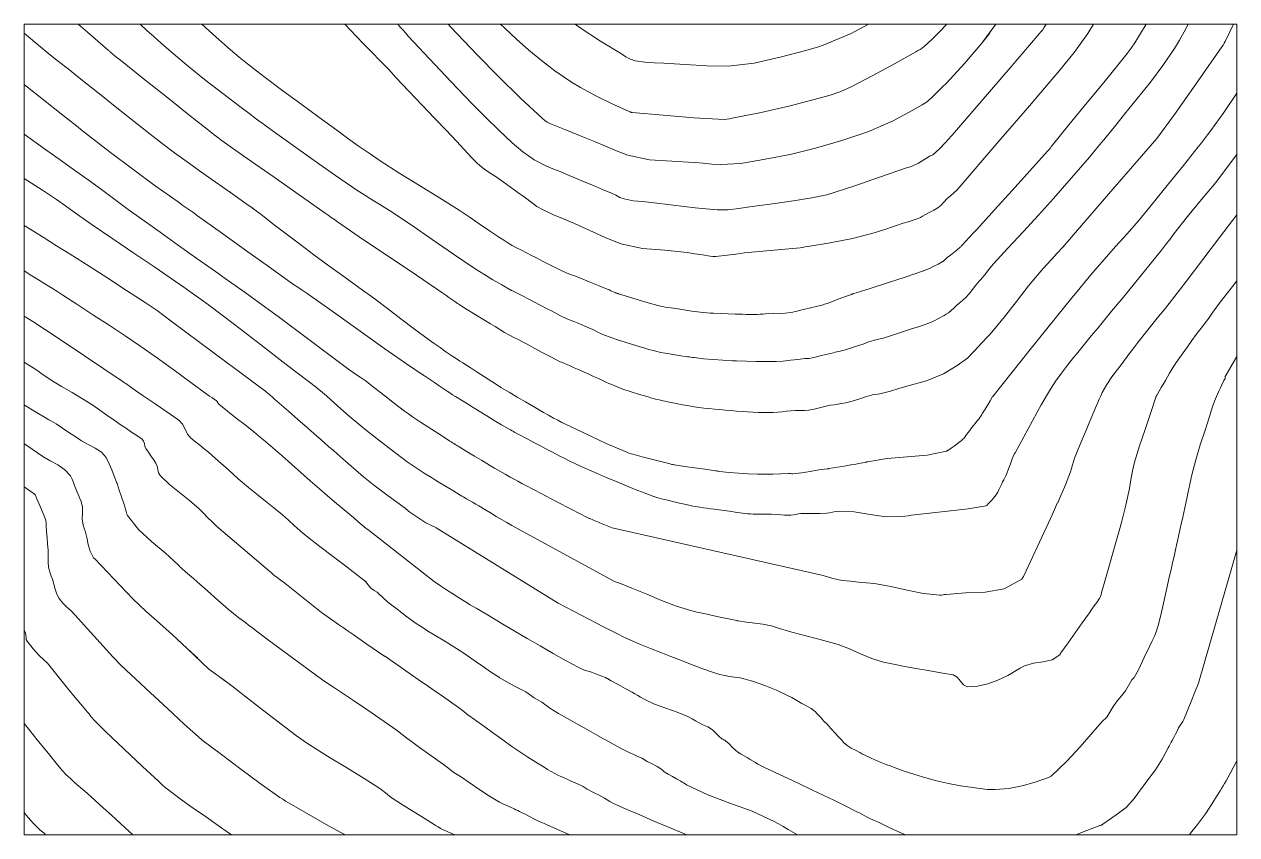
# Paper-space layout 'Drainage Plan' of a CAD drawing. Header units: inches. Extents: x 0 to 35.3, y 0 to 23.6.
# The model-space entities are those that its viewports show. They can reach past a viewport. Long polylines and large blocks are cut down to what shows.
import ezdxf

# ---------------------------------------------------------------- set-up
doc = ezdxf.new("R2010")
doc.units = ezdxf.units.IN
doc.header["$LTSCALE"] = 0.5
doc.header["$MEASUREMENT"] = 0
doc.linetypes.add('HIDDEN', pattern=[0.375, 0.25, -0.125])
for name, color, linetype, lineweight in [('Object', 4, 'CONTINUOUS', 30), ('VX-TOPO-MAJR', 1, 'HIDDEN', 20), ('VX-TOPO-MINR', 7, 'CONTINUOUS', 5)]:
    doc.layers.add(name, color=color, linetype=linetype, lineweight=lineweight)

msp = doc.modelspace()

# ---------------------------------------------------------------- linework, layer by layer
at = {"layer": 'VX-TOPO-MAJR'}
for points in [[(8214, 3639.5), (8244.7, 3606.3), (8275.9, 3573.5), (8307.1, 3540.7), (8356.7, 3490.2), (8407.3, 3440.9), (8459.2, 3392.4), (8464.6, 3387.8), (8470.5, 3383.7), (8476.8, 3380.5), (8511.4, 3366.4), (8546.1, 3352.6), (8580.7, 3338.6), (8606.4, 3327.7), (8632.1, 3316.7), (8658.4, 3306.7), (8709.2, 3295.8), (8761.3, 3292.6), (8813.6, 3290), (8834.1, 3288.1), (8854.7, 3286.3), (8875.2, 3285.4), (8921, 3287.8), (8966.7, 3294.9), (9012.1, 3303.8), (9040.3, 3309.6), (9068.3, 3315.9), (9096.2, 3323.1), (9157.8, 3340.7), (9218.3, 3361.3), (9277, 3387), (9291.5, 3394.7), (9305.9, 3402.6), (9320.1, 3410.6), (9332.7, 3417.4), (9345.1, 3424.4), (9357.1, 3432.1), (9362.1, 3436.3), (9366.9, 3440.9), (9371.5, 3445.5), (9381.6, 3455.3), (9391.5, 3465.1), (9401.4, 3475.1), (9443.9, 3520.7), (9484.5, 3568), (9576.6, 3694.4)], [(8214, 3639.5), (8244.7, 3606.3), (8275.9, 3573.5), (8307.1, 3540.7), (8356.7, 3490.2), (8407.3, 3440.9), (8459.2, 3392.4), (8464.6, 3387.8), (8470.5, 3383.7), (8476.8, 3380.5), (8511.4, 3366.4), (8546.1, 3352.6), (8580.7, 3338.6), (8606.4, 3327.7), (8632.1, 3316.7), (8658.4, 3306.7), (8709.2, 3295.8), (8761.3, 3292.6), (8813.6, 3290), (8834.1, 3288.1), (8854.7, 3286.3), (8875.2, 3285.4), (8921, 3287.8), (8966.7, 3294.9), (9012.1, 3303.8), (9040.3, 3309.6), (9068.3, 3315.9), (9096.2, 3323.1), (9157.8, 3340.7), (9218.3, 3361.3), (9277, 3387), (9291.5, 3394.7), (9305.9, 3402.6), (9320.1, 3410.6), (9332.7, 3417.4), (9345.1, 3424.4), (9357.1, 3432.1), (9362.1, 3436.3), (9366.9, 3440.9), (9371.5, 3445.5), (9381.6, 3455.3), (9391.5, 3465.1), (9401.4, 3475.1), (9443.9, 3520.7), (9484.5, 3568), (9502.9, 3591.4)], [(9354.8, 2781.1), (9309.5, 2768.5), (9290.5, 2762.7), (9271.5, 2757), (9252.4, 2752.1), (9246.6, 2750.9), (9240.7, 2750), (9234.8, 2749), (9229, 2747.9), (9213.2, 2743.6), (9197.6, 2738.5), (9182, 2733.5), (9166.2, 2729.3), (9157.3, 2727.7), (9148.4, 2726.5), (9139.4, 2725.2), (9130.6, 2723.8), (9118.1, 2721), (9105.8, 2717.6), (9093.4, 2714.5), (9080.9, 2712.2), (9070.5, 2711.4), (9060, 2711.4), (9049.5, 2711.6), (9039.1, 2711.2), (9028.7, 2710.2), (9018.4, 2709), (9008.1, 2707.8), (8997.7, 2707.1), (8986, 2706.8), (8974.2, 2706.9), (8962.5, 2707.2), (8950.8, 2707.8), (8937.8, 2708.7), (8924.9, 2709.6), (8912, 2710.5), (8899, 2711.5), (8886.1, 2712.6), (8873.2, 2713.7), (8860.3, 2714.9), (8847.4, 2716.1), (8835.9, 2717.3), (8824.4, 2718.9), (8812.9, 2720.6), (8801.5, 2722.4), (8786.2, 2725), (8770.9, 2727.9), (8755.7, 2731), (8740.6, 2734.3), (8731.8, 2736.3), (8723, 2738.5), (8714.3, 2740.8), (8705.6, 2743.3), (8685.9, 2749), (8666.4, 2755.1), (8647, 2761.8), (8627.9, 2769.2), (8621.1, 2772.1), (8614.3, 2775), (8607.6, 2778), (8600.8, 2781), (8589.8, 2786), (8578.7, 2791.1), (8567.7, 2796.1), (8556.6, 2801.1), (8545.2, 2806.3), (8533.7, 2811.4), (8522.3, 2816.4), (8510.8, 2821.5), (8507.6, 2822.9), (8504.3, 2824.2), (8501, 2825.5), (8497.8, 2827), (8479, 2836.5), (8460.5, 2846.4), (8442, 2856.5), (8423.4, 2866.4), (8413.1, 2871.7), (8402.7, 2876.9), (8392.4, 2882.1), (8382.2, 2887.5), (8371, 2893.9), (8359.9, 2900.5), (8348.9, 2907.2), (8337.9, 2913.9), (8320.2, 2924.8), (8302.6, 2935.6), (8284.9, 2946.5), (8267.4, 2957.5), (8264.3, 2959.5), (8261.2, 2961.5), (8258.2, 2963.5), (8255.1, 2965.5), (8248.1, 2970.4), (8241, 2975.5), (8234, 2980.5), (8227, 2985.5), (8165.6, 3027.1), (8103.9, 3068.2), (8042.3, 3109.5), (7981.3, 3151.6), (7974.1, 3156.7), (7967, 3161.8), (7959.9, 3166.9), (7952.7, 3172), (7892.2, 3214.7), (7831.6, 3257.1), (7771, 3299.5), (7710.5, 3342.2), (7704.8, 3346.2), (7699.1, 3350.4), (7693.5, 3354.5), (7688, 3358.8), (7634.8, 3401.1), (7581.7, 3443.4), (7528.6, 3485.8), (7475.5, 3528.1), (7469.8, 3532.6), (7464.1, 3537.1), (7458.3, 3541.7), (7452.7, 3546.2), (7452.2, 3546.6), (7451.8, 3547), (7451.4, 3547.4), (7451, 3547.8), (7449.8, 3548.8), (7448.7, 3549.8), (7447.5, 3550.8), (7446.4, 3551.8), (7398.1, 3593.6), (7349.6, 3635.2)], [(10100.8, 3671), (10051.5, 3572), (10049.1, 3567.8), (10046.6, 3563.6), (10044, 3559.5), (9989, 3480), (9933.2, 3401.3), (9892.4, 3346.1)], [(9892.4, 3346.1), (9789.4, 3227.3), (9750.5, 3182.3), (9711.7, 3137.3), (9672.7, 3092.5), (9660.2, 3078.5), (9647.5, 3064.8), (9634.8, 3051.1), (9622.2, 3037.3), (9592.9, 3002.1), (9564.7, 2966), (9536.7, 2929.7), (9507.6, 2894.3), (9501.2, 2887.2), (9494.5, 2880.3), (9487.8, 2873.4), (9481.2, 2866.4), (9478.2, 2862.6), (9450.8, 2834), (9426.9, 2817), (9394.4, 2797.2), (9354.8, 2781.1)], [(8212.2, 2438.1), (8187.7, 2449.8), (8168.7, 2462.1), (8150.3, 2475), (8147.4, 2477.2), (8144.6, 2479.4), (8141.8, 2481.6), (8139, 2483.8), (8114.6, 2502), (8090, 2519.9), (8065.6, 2538.2), (8042.1, 2557.4), (8024.3, 2572.8), (8006.5, 2588.2), (7988.7, 2603.7), (7971, 2619.2), (7961.5, 2627.4), (7952.1, 2635.6), (7942.6, 2643.9), (7933.2, 2652.1), (7911.2, 2671.3), (7889.3, 2690.6), (7867.4, 2709.9), (7845.5, 2729.1), (7840.2, 2733.7), (7834.9, 2738.3), (7829.6, 2742.9), (7824.2, 2747.5), (7821.8, 2749.6), (7819.4, 2751.7), (7816.9, 2753.8), (7814.4, 2755.8), (7784.2, 2778.2), (7754, 2800.7), (7723.8, 2823.1), (7693.7, 2845.5), (7660.4, 2870.3), (7627.1, 2895.1), (7593.9, 2919.8), (7560.6, 2944.6), (7553.9, 2949.4), (7547, 2954.1), (7540, 2958.8), (7533.1, 2963.3), (7489.5, 2991.6), (7445.9, 3019.9), (7402.1, 3047.9), (7358.3, 3075.8), (7326.5, 3095.6), (7294.7, 3115.4), (7179.5, 3187.8)], [(10240.4, 3078.8), (10228.7, 3063.7), (10201.1, 3024.7), (10196.7, 3017.6), (10192.3, 3010.4), (10187.9, 3003.2), (10183.4, 2996.1), (10175.6, 2984.9), (10167.4, 2974), (10159.2, 2963.1), (10151.4, 2952), (10144.6, 2941.6), (10138.1, 2931), (10131.6, 2920.3), (10124.9, 2909.9), (10119.6, 2902.4), (10114.1, 2895.1), (10108.7, 2887.7), (10103.7, 2880.1), (10050.8, 2789.8)], [(10052.3, 2787.7), (10048.9, 2781.5), (10044.2, 2771.6), (10040.9, 2764.8), (10037.6, 2758), (10034.3, 2751.2), (10031.1, 2744.3), (10026.6, 2733.4), (10022.8, 2722.3), (10019.3, 2711.1), (10015.8, 2699.8), (10004.6, 2665.6), (9993.5, 2631.4), (9983.1, 2596.9), (9974.1, 2562.1), (9966.8, 2529.1), (9959.7, 2496), (9952.7, 2463), (9948.1, 2443.8)], [(7681.1, 2108.9), (7631.3, 2156.5), (7595.9, 2189.3), (7560.1, 2221.7), (7553.8, 2227), (7547.5, 2232.2), (7541.3, 2237.5), (7535.2, 2243), (7504.4, 2272.9), (7474.6, 2303.7), (7445, 2334.8), (7415.2, 2365.6), (7414.2, 2366.6), (7413.2, 2367.4), (7412.1, 2368.4), (7411.3, 2369.5), (7404.3, 2384.1), (7400, 2399.5), (7396.8, 2415.4), (7392.8, 2430.9), (7391.6, 2434.5), (7390.4, 2438.1), (7389.2, 2441.7), (7388, 2445.3), (7386.1, 2458.6), (7386.6, 2472.5), (7386.8, 2486.2), (7383.9, 2499.3), (7380.8, 2506.7), (7377.6, 2514.1), (7374.4, 2521.5), (7371.3, 2529), (7368.3, 2536.6), (7365.6, 2544.2), (7362.5, 2551.8), (7358.6, 2559.1), (7345.5, 2573.7), (7329.2, 2584.7), (7311.5, 2594.3), (7294.3, 2604.4), (7281.8, 2613.1), (7269.4, 2621.8), (7256.8, 2630.4), (7244.1, 2638.6), (7212.5, 2657.5)], [(7655.4, 2134.7), (7631.3, 2156.5), (7595.9, 2189.3), (7560.1, 2221.7), (7553.8, 2227), (7547.5, 2232.2), (7541.3, 2237.5), (7535.2, 2243), (7504.4, 2272.9), (7474.6, 2303.7), (7445, 2334.8), (7415.2, 2365.6), (7414.2, 2366.6), (7413.2, 2367.4), (7412.1, 2368.4), (7411.3, 2369.5), (7404.3, 2384.1), (7400, 2399.5), (7396.8, 2415.4), (7392.8, 2430.9), (7391.6, 2434.5), (7390.4, 2438.1), (7389.2, 2441.7), (7388, 2445.3), (7386.1, 2458.6), (7386.6, 2472.5), (7386.8, 2486.2), (7383.9, 2499.3), (7380.8, 2506.7), (7377.6, 2514.1), (7374.4, 2521.5), (7371.3, 2529), (7368.3, 2536.6), (7365.6, 2544.2), (7362.5, 2551.8), (7358.6, 2559.1), (7345.5, 2573.7), (7329.2, 2584.7), (7311.5, 2594.3), (7294.3, 2604.4), (7281.8, 2613.1), (7269.4, 2621.8), (7256.8, 2630.4), (7244.1, 2638.6), (7212.5, 2657.5)], [(9108.6, 1995.9), (9105.8, 1998.9), (9102.6, 2002.4), (9099.5, 2005.7), (9096.2, 2009), (9092.7, 2012.1), (9086, 2016.9), (9079, 2021.2), (9071.8, 2025.2), (9064.5, 2029.1), (9056.6, 2033.6), (9048.7, 2038), (9040.7, 2042.4), (9032.6, 2046.6), (9005.5, 2059.6), (8977.7, 2071), (8949.4, 2080.6), (8920.3, 2088.3), (8914, 2089.5), (8907.6, 2090.3), (8901.3, 2091), (8894.9, 2092), (8885.8, 2093.9), (8876.6, 2095.8), (8867.5, 2098), (8858.6, 2100.7), (8833.5, 2109.8), (8808.6, 2119.2), (8783.8, 2128.8), (8759, 2138.5), (8735.4, 2147.7), (8711.8, 2156.9), (8688.3, 2166.4), (8665.1, 2176.4), (8649.5, 2183.6), (8634.1, 2191.3), (8618.8, 2199.1), (8603.6, 2207), (8567.7, 2225.5), (8531.9, 2244.1), (8496.2, 2262.9), (8211.9, 2438.1)], [(9948.1, 2443.8), (9945.1, 2429.4), (9942.8, 2418.7), (9940.5, 2408.1), (9938.2, 2397.5), (9935.9, 2386.9), (9932.5, 2371.7), (9929, 2356.5), (9925.6, 2341.3), (9922.1, 2326.1), (9915.7, 2297.8), (9909.3, 2269.6), (9902.9, 2241.4), (9896.4, 2213.2), (9892.5, 2200.2), (9887.4, 2187.6), (9881.7, 2175.2), (9875.8, 2162.9), (9863.1, 2135.7), (9849.9, 2109), (9839.4, 2089.3)], [(8344.4, 1682), (8277.8, 1711.1), (8276.7, 1711.6), (8275.5, 1712.2), (8274.4, 1712.8), (8273.3, 1713.4), (8266.5, 1716.6), (8259.7, 1719.8), (8253, 1723.1), (8246.2, 1726.3), (8240.1, 1729), (8233.9, 1731.6), (8227.8, 1734.3), (8221.8, 1737.4), (8215.9, 1741), (8210, 1744.7), (8204.2, 1748.5), (8198.4, 1752.2), (8177.1, 1765.5), (8155.8, 1778.7), (8134.6, 1791.9), (8113.3, 1805.2), (8103.1, 1812.4), (8093.2, 1820.2), (8083.4, 1828.1), (8073.2, 1835.4), (8037.3, 1858.2), (8001, 1880.3), (7964.7, 1902.4), (7928.7, 1925), (7917.8, 1932), (7907, 1939), (7896.2, 1946.2), (7885.7, 1953.6), (7846.1, 1983.4), (7806.9, 2013.7), (7767.9, 2044.2), (7728.7, 2074.4), (7722.5, 2079), (7681.1, 2108.9)], [(7745.6, 2061.4), (7728.7, 2074.4), (7722.5, 2079), (7716.2, 2083.5), (7713.1, 2085.9)], [(9839.4, 2089.3), (9834.3, 2083.8), (9819, 2058.2), (9813.3, 2050.3), (9806.8, 2042.9), (9800.4, 2035.5), (9794.7, 2027.7), (9792.3, 2023.8), (9790, 2019.9), (9787.7, 2016), (9785.3, 2012.1), (9780.5, 2004.4), (9775.6, 1996.7), (9764, 1986.2)], [(9764, 1986.2), (9713.3, 1927.4), (9713.3, 1927.4), (9682.3, 1894.6), (9645.5, 1859), (9639.4, 1856.4), (9608.8, 1845.4), (9578, 1836.9), (9546.9, 1831), (9515.5, 1828.1), (9509.5, 1828), (9503.4, 1828.1), (9497.4, 1828.5), (9491.3, 1829.2), (9462.8, 1833), (9434.6, 1837.1), (9406.6, 1842.2), (9378.7, 1848.6), (9353.2, 1855.5), (9327.9, 1863), (9302.9, 1871.2), (9278.1, 1880.1), (9270.3, 1883.1), (9262.5, 1886.1), (9254.7, 1889.2), (9246.9, 1892.4), (9240, 1895.3), (9233.2, 1898.2), (9226.4, 1901.2), (9219.6, 1904.3), (9214.5, 1906.7), (9209.5, 1909.2), (9204.5, 1911.8), (9199.5, 1914.5), (9189.5, 1919.7), (9179.6, 1925), (9170.2, 1931), (9161.9, 1938.2), (9157.3, 1943.1), (9152.8, 1948), (9148.3, 1953), (9143.8, 1957.9), (9139.8, 1962.2), (9135.8, 1966.5), (9131.8, 1970.8), (9127.8, 1975), (9122.3, 1981), (9116.8, 1987), (9111.3, 1993), (9108.6, 1995.9)]]:
    msp.add_lwpolyline(points, dxfattribs=at)
at = {"layer": 'VX-TOPO-MINR', "ltscale": 50}
for points in [[(7955, 3658.7), (7984.4, 3625), (7988.7, 3621.2), (7993.1, 3617.5), (7997.3, 3613.6), (8012.1, 3598), (8026.7, 3582.4), (8041.4, 3566.9), (8061.3, 3546.8), (8081.3, 3526.8), (8101, 3506.6), (8106.5, 3500.4), (8111.9, 3494), (8117.4, 3487.7), (8147.6, 3456), (8177.9, 3424.4), (8208.2, 3392.7), (8233.8, 3365.6), (8259.4, 3338.5), (8285, 3311.4), (8295.9, 3299.8), (8307.1, 3288.6), (8319, 3278.1), (8334.9, 3266.7), (8351.3, 3256.1), (8367.6, 3245.1), (8384.9, 3232.5), (8402.2, 3219.9), (8419.6, 3207.2), (8432.9, 3197.3), (8446.5, 3187.6), (8460.8, 3179.2), (8485.1, 3168.1), (8509.7, 3158.1), (8534.4, 3147.9), (8569.9, 3131.4), (8605.4, 3114.6), (8642, 3100.1), (8692.8, 3089.4), (8744.8, 3085.1), (8796.7, 3080.1), (8814.5, 3077.2), (8832.3, 3074.2), (8850.3, 3071.5), (8857, 3070.9), (8863.6, 3070.9), (8870.3, 3071.3), (8890.3, 3073.7), (8910.3, 3076.4), (8930.3, 3078.9), (8973.6, 3083), (9016.8, 3086.9), (9060.1, 3091.2), (9066.2, 3092), (9072.4, 3092.9), (9078.5, 3093.9), (9130.5, 3102.6), (9182.2, 3112.5), (9233.3, 3125.5), (9255.9, 3132.8), (9278.4, 3140.6), (9300.9, 3148.2), (9312.5, 3151.7), (9324.3, 3155), (9335.8, 3159.1), (9341, 3161.8), (9346.1, 3164.9), (9351.1, 3167.9), (9361.4, 3173.2), (9371.9, 3178.4), (9381.9, 3184.3), (9389.3, 3190.7), (9395.9, 3198), (9402.7, 3205.1), (9410.7, 3212), (9418.8, 3218.8), (9426.3, 3226.2), (9459, 3263.8), (9491.5, 3301.6), (9524, 3339.3), (9559.6, 3380.6), (9595, 3421.9), (9630.5, 3463.2), (9665.5, 3504.4), (9699.5, 3546.5), (9731.4, 3590.3), (9766.1, 3646.5)], [(8097.5, 3638.5), (8128.7, 3604.5), (8134.6, 3597.9), (8140.5, 3591.1), (8146.5, 3584.5), (8195.9, 3531.2), (8245.8, 3478.5), (8296, 3426), (8326.4, 3395.1), (8357.4, 3364.9), (8389.1, 3335.3), (8413.8, 3314.3), (8440.3, 3295.7), (8468.9, 3281.1), (8478.1, 3277.3), (8487.3, 3273.7), (8496.5, 3270), (8516.6, 3261.7), (8536.7, 3253.4), (8556.8, 3245.1), (8578.1, 3236.2), (8599.2, 3227.1), (8620.4, 3218.1), (8630.3, 3213.4), (8640.1, 3208.6), (8650.3, 3204.8), (8671.3, 3200.7), (8692.4, 3198.6), (8713.6, 3196.6), (8764.6, 3190.1), (8815.6, 3183.8), (8866.8, 3179.1), (8892, 3179.5), (8917.1, 3182.5), (8942.2, 3186.3), (8990.7, 3193), (9039.1, 3200), (9087.5, 3207.6), (9099.3, 3209.5), (9111, 3211.8), (9122.6, 3214.7), (9185.6, 3234.9), (9247.9, 3256.5), (9310.4, 3277.8), (9314.8, 3279.1), (9319.2, 3280.4), (9323.5, 3281.9), (9336.4, 3288.4), (9348.7, 3296), (9361.1, 3303.5), (9363.9, 3305), (9366.8, 3306.4), (9369.5, 3308), (9385.2, 3321.5), (9399.2, 3336.8), (9413.5, 3351.8), (9413.6, 3351.9), (9413.6, 3352), (9413.7, 3352.1), (9414.1, 3352.5), (9414.5, 3352.9), (9414.8, 3353.4), (9482.5, 3432.1), (9550.2, 3510.8), (9617.9, 3589.6), (9621.7, 3594), (9625.5, 3598.6), (9628.9, 3603.4), (9639.8, 3622.1), (9650.3, 3641.1)], [(8501, 3636.4), (8547.4, 3603.6), (8595.1, 3572.8), (8643.6, 3542.8), (8653.9, 3536.3), (8664.5, 3530.6), (8675.9, 3526.9), (8698, 3524), (8720.1, 3522.5), (8742.3, 3521.3), (8792.6, 3517.9), (8842.7, 3515), (8892.7, 3514.5), (8953.5, 3521.3), (9013.6, 3535.1), (9073.7, 3550.9), (9087.2, 3554.5), (9100.6, 3558.5), (9113.8, 3563), (9179.5, 3590.2), (9241.8, 3623.8), (9300.3, 3664.9)], [(8344.5, 3628.8), (8371.4, 3602.7), (8398.6, 3577), (8427.6, 3551.5), (8457.5, 3527.2), (8488.2, 3503.8), (8507.5, 3489.9), (8527.3, 3476.8), (8547.8, 3464.6), (8585.2, 3444.4), (8623.2, 3425.6), (8662, 3408.6), (8663, 3408.1), (8664, 3407.7), (8665, 3407.3), (8665.4, 3407.1), (8665.9, 3407), (8666.3, 3406.8), (8667.2, 3406.6), (8668.1, 3406.5), (8669, 3406.5), (8740.6, 3399.8), (8812.1, 3393.8), (8883.5, 3390.4), (8889.6, 3390.7), (8895.7, 3391.7), (8901.7, 3392.9), (8969.8, 3406.7), (9037.4, 3422.1), (9104.7, 3439.4), (9130.2, 3446.7), (9155.1, 3455.2), (9179.3, 3465.8), (9230.2, 3492.4), (9280.3, 3520.1), (9330.3, 3548.1), (9335.1, 3550.8), (9340, 3553.5), (9344.6, 3556.5), (9357.8, 3567.4), (9370.1, 3579.2), (9382.2, 3591.3), (9384.5, 3593.6), (9386.8, 3595.8), (9389.1, 3598.1), (9398.8, 3608.5), (9408.1, 3619.4), (9417, 3630.6)]]:
    msp.add_lwpolyline(points, dxfattribs=at)
at = {"layer": 'VX-TOPO-MINR'}
for points in [[(7474.6, 3653.1), (7520, 3613), (7537, 3597.8), (7554, 3582.6), (7571, 3567.4), (7588.1, 3552.2), (7629.2, 3517.3), (7671.3, 3483.6), (7714, 3450.6), (7757, 3417.9), (7774.9, 3404.5), (7792.9, 3391.1), (7810.9, 3377.8), (7829, 3364.7), (7878, 3329.3), (7927.1, 3294.3), (7976.6, 3259.7), (8026.5, 3225.6), (8045.4, 3213.4), (8064.6, 3201.5), (8083.8, 3189.8), (8102.8, 3177.7), (8152.9, 3144.2), (8202.6, 3110), (8252.2, 3075.8), (8302.4, 3042.3), (8322.9, 3029.3), (8343.5, 3016.6), (8364.4, 3004.3), (8385.6, 2992.5), (8385.8, 2992.5), (8385.9, 2992.4), (8386, 2992.3), (8386.2, 2992.2), (8386.7, 2992), (8387.1, 2991.8), (8387.6, 2991.5), (8388, 2991.3), (8409.5, 2980.4), (8430.9, 2969.4), (8452.2, 2958.4), (8473.6, 2947.4), (8480.5, 2943.7), (8487.4, 2939.9), (8494.2, 2936.2), (8501.2, 2932.7), (8516.6, 2925.6), (8532.3, 2919.2), (8548.1, 2912.8), (8563.7, 2906.3), (8577.2, 2900.2), (8590.5, 2893.9), (8603.9, 2887.7), (8617.6, 2882.3), (8634.8, 2876.5), (8652.2, 2871), (8669.6, 2865.8), (8687.1, 2860.5), (8693.9, 2858.3), (8700.8, 2856.2), (8707.7, 2854.1), (8714.7, 2852.1), (8735.3, 2847.3), (8756.1, 2843.5), (8777.1, 2840.3), (8798, 2837.1), (8801.7, 2836.5), (8805.4, 2836), (8809.1, 2835.4), (8812.9, 2834.9), (8835.3, 2832.5), (8857.8, 2830.5), (8880.3, 2828.9), (8902.9, 2827.6), (8905.1, 2827.5), (8907.4, 2827.4), (8909.6, 2827.4), (8911.9, 2827.3), (8935, 2826.6), (8958.1, 2826.1), (8981.2, 2825.8), (9004.3, 2826), (9021.1, 2827), (9038, 2828.9), (9054.8, 2830.9), (9071.6, 2832.6), (9074, 2832.7), (9076.5, 2832.6), (9078.9, 2832.7), (9081.3, 2833), (9095.6, 2836.2), (9109.9, 2839.6), (9124.1, 2843), (9138.3, 2846.5), (9142.2, 2847.4), (9146.1, 2848.4), (9149.9, 2849.3), (9153.8, 2850.2), (9165.8, 2853.4), (9177.8, 2856.9), (9189.7, 2860.6), (9201.6, 2864.5), (9207.2, 2866.5), (9212.8, 2868.6), (9218.3, 2870.8), (9224, 2872.8), (9233.9, 2875.6), (9243.9, 2878.2), (9253.9, 2880.7), (9263.8, 2883.6), (9282.6, 2889.5), (9301.3, 2895.6), (9320, 2901.7), (9338.7, 2907.9), (9345.2, 2910.1), (9351.7, 2912.3), (9358.2, 2914.6), (9364.6, 2917), (9369.8, 2919.2), (9374.9, 2921.7), (9380, 2924.3), (9385, 2927), (9390.4, 2929.9), (9395.9, 2932.8), (9401.1, 2935.9), (9406.2, 2939.4), (9412.7, 2944.9), (9419, 2950.6), (9425.2, 2956.4), (9431.5, 2962), (9435.1, 2965), (9438.8, 2967.9), (9442.5, 2970.9), (9446, 2974), (9454.7, 2983.3), (9462.5, 2993.4), (9470.1, 3003.6), (9478.2, 3013.4), (9479.7, 3015), (9481.2, 3016.6), (9482.8, 3018.2), (9484.2, 3019.8), (9490.9, 3027.9), (9497.4, 3036.2), (9503.8, 3044.5), (9510.6, 3052.5), (9545.5, 3091.1), (9581, 3129.2), (9616.4, 3167.3), (9651.3, 3205.9), (9672.4, 3229.9), (9693.4, 3253.9), (9714.3, 3278), (9735, 3302.2), (9755.7, 3327), (9776.2, 3352), (9796.6, 3377.2), (9816.9, 3402.3), (9847.2, 3439.7), (9877.2, 3477.4), (9906.2, 3515.8), (9933.5, 3555.5), (9945.2, 3574.7), (9956.2, 3594.2), (9966.7, 3614), (9977.4, 3633.8)], [(7631.2, 3642), (7664.8, 3612), (7698.4, 3581.9), (7732.2, 3552.1), (7751.8, 3535.5), (7771.8, 3519.4), (7792.2, 3503.7), (7812.7, 3488.2), (7854.2, 3457.1), (7895.9, 3426.2), (7937.7, 3395.5), (7979.7, 3364.9), (8004.8, 3346.9), (8030, 3329), (8055.3, 3311.3), (8080.9, 3293.9), (8126.5, 3264.4), (8172.7, 3235.9), (8219.1, 3207.6), (8265, 3178.6), (8288.7, 3162.8), (8312.2, 3146.6), (8335.8, 3130.4), (8359.5, 3114.6), (8369.2, 3108.5), (8379, 3102.5), (8388.9, 3096.7), (8398.9, 3091.1), (8410.4, 3085.1), (8422, 3079.1), (8433.6, 3073.2), (8445.2, 3067.3), (8462.5, 3058.5), (8479.7, 3049.6), (8497.1, 3041.1), (8514.7, 3032.9), (8519.6, 3030.9), (8524.6, 3029), (8529.6, 3027.2), (8534.6, 3025.3), (8553.6, 3017.6), (8572.6, 3009.9), (8591.6, 3002.2), (8610.5, 2994.4), (8614.7, 2992.7), (8618.8, 2991), (8622.9, 2989.2), (8627, 2987.5), (8628.1, 2987), (8629.2, 2986.5), (8630.3, 2986), (8631.4, 2985.5), (8632.8, 2985), (8634.2, 2984.6), (8635.7, 2984.2), (8637.1, 2983.7), (8659.9, 2976.7), (8682.7, 2969.6), (8705.6, 2962.7), (8728.6, 2956.2), (8734.4, 2954.9), (8740.2, 2953.8), (8746, 2952.9), (8751.8, 2952.1), (8770.6, 2949.1), (8789.3, 2946.2), (8808.1, 2943.4), (8827, 2941), (8834.8, 2940.2), (8842.7, 2939.5), (8850.6, 2938.9), (8858.6, 2938.5), (8875.5, 2937.7), (8892.4, 2937.1), (8909.2, 2936.5), (8926.2, 2936), (8934.8, 2935.7), (8943.4, 2935.5), (8952, 2935.5), (8960.6, 2935.5), (8966.9, 2935.9), (8973.2, 2936.6), (8979.4, 2937.4), (8985.7, 2938), (8999, 2938.4), (9012.3, 2938.2), (9025.6, 2938.4), (9038.7, 2940.1), (9043.7, 2941.3), (9048.7, 2942.4), (9053.6, 2943.6), (9058.5, 2944.8), (9071.7, 2948), (9084.8, 2951.2), (9098, 2954.4), (9111.1, 2957.6), (9114.2, 2958.4), (9117.2, 2959.3), (9120.2, 2960.3), (9123.2, 2961.2), (9137.5, 2966.4), (9151.7, 2972), (9165.9, 2977.5), (9180.3, 2982.5), (9180.9, 2982.7), (9181.6, 2982.9), (9182.3, 2983.1), (9183, 2983.3), (9223.7, 2996.3), (9264.4, 3009.5), (9305, 3022.9), (9345.6, 3036.4), (9347.2, 3037), (9348.7, 3037.5), (9350.2, 3038), (9351.7, 3038.6), (9362, 3043), (9372.1, 3047.9), (9382, 3053.1), (9391.9, 3058.4), (9392.3, 3058.6), (9392.7, 3058.9), (9393.2, 3059.1), (9393.6, 3059.4), (9396.1, 3061.5), (9398.5, 3063.7), (9400.9, 3065.9), (9403.3, 3068.1), (9410.9, 3074.1), (9418.7, 3079.9), (9426.4, 3085.9), (9433.6, 3092.3), (9434.8, 3093.6), (9436, 3094.8), (9437.2, 3096.1), (9438.4, 3097.3), (9446.9, 3106.4), (9455.4, 3115.6), (9463.9, 3124.7), (9472.4, 3133.9), (9513.7, 3179.3), (9554.9, 3224.8), (9596, 3270.4), (9637.2, 3315.9), (9637.8, 3316.6), (9638.3, 3317.2), (9638.9, 3317.9), (9639.5, 3318.5), (9641.8, 3321.2), (9644, 3324), (9646.2, 3326.8), (9648.4, 3329.6), (9687.2, 3377.4), (9726.2, 3425), (9765.2, 3472.6), (9804.1, 3520.3), (9813.6, 3532.1), (9823.1, 3544), (9832.2, 3556.2), (9840.8, 3568.7), (9872.6, 3620.9), (9902.3, 3674.1)], [(7784.6, 3182.5), (7768, 3194.2), (7731.9, 3219.5), (7695.9, 3244.7), (7660, 3270), (7630.6, 3291), (7601.5, 3312.2), (7572.6, 3333.7), (7544.2, 3355.8), (7507.5, 3385), (7470.9, 3414.2), (7434.2, 3443.4), (7397.6, 3472.6), (7375.3, 3490.3), (7353, 3507.9), (7330.8, 3525.5), (7308.5, 3543.2), (7275.2, 3570.4), (7242.5, 3598.3), (7210.3, 3626.8)], [(10241.5, 3792.3), (10240.9, 3790.2), (10237.5, 3777.8), (10234.1, 3765.4), (10230.5, 3753.1), (10223.5, 3730), (10216.2, 3707), (10208.7, 3684), (10201.2, 3661), (10199.3, 3655.4), (10197.4, 3649.7), (10195.4, 3644.1), (10193.3, 3638.5), (10191.2, 3633.5), (10188.8, 3628.6), (10186.1, 3623.8), (10183.4, 3619.1), (10148, 3560.3), (10111.9, 3502.2), (10048.8, 3406.4)], [(10052.3, 3273.3), (10029.5, 3243.3), (9996.8, 3203.4), (9964.1, 3163.7), (9931.9, 3123.4), (9922.2, 3110.7), (9912.6, 3097.9), (9903, 3085.2), (9893.1, 3072.7), (9866.6, 3040.2), (9840, 3007.8), (9813.4, 2975.4), (9786.8, 2943), (9771, 2923.8), (9755.2, 2904.6), (9739.3, 2885.4), (9723.5, 2866.3), (9717.2, 2858.4), (9710.8, 2850.6), (9704.6, 2842.7), (9698.3, 2834.9), (9684.2, 2817.1), (9670.3, 2799.1), (9657, 2780.7), (9644.4, 2761.8), (9622.6, 2725.2), (9602.4, 2687.8), (9582.4, 2650.1), (9561.6, 2613), (9561.5, 2612.8), (9561.4, 2612.6), (9561.3, 2612.4), (9561.2, 2612.2), (9560.8, 2611.7), (9560.5, 2611.2), (9560.1, 2610.7), (9559.8, 2610.2), (9554.7, 2599.1), (9550.6, 2587.6), (9546.7, 2576), (9542.1, 2564.7), (9539.8, 2559.8), (9537.4, 2555), (9535.1, 2550.1), (9532.7, 2545.2), (9529.8, 2539.2), (9526.9, 2533.2), (9524, 2527.1), (9521.1, 2521.1), (9516.8, 2514), (9511.4, 2507.6), (9505.6, 2501.5), (9499.8, 2495.3), (9498.5, 2493.6), (9497.3, 2491.9), (9495.8, 2490.4), (9494.1, 2489.6), (9452.6, 2482.6), (9410.8, 2477.6), (9369, 2473.4), (9327.2, 2468.5), (9319.8, 2467.5), (9312.3, 2466.5), (9304.9, 2465.4), (9297.4, 2464.4), (9260.5, 2464.2), (9223.5, 2469.6), (9186.4, 2475.6), (9149.5, 2477), (9142.6, 2476.2), (9135.8, 2474.8), (9129, 2473.4), (9122.2, 2472.5), (9107.2, 2471.9), (9092.1, 2471.9), (9077.1, 2471.9), (9062.1, 2471.3), (9056.3, 2470.5), (9050.6, 2469.4), (9044.8, 2468.4), (9039, 2467.9), (9023.7, 2468.1), (9008.3, 2469), (8993, 2469.9), (8977.7, 2470.4), (8972.5, 2470.3), (8967.4, 2470.1), (8962.2, 2469.9), (8957.1, 2470), (8950.8, 2470.2), (8944.5, 2470.6), (8938.2, 2471.1), (8932, 2471.8), (8913.9, 2474.3), (8895.8, 2476.7), (8877.7, 2479.2), (8859.6, 2481.7), (8851.3, 2482.8), (8843, 2484), (8834.7, 2485.2), (8826.4, 2486.4), (8810.5, 2489.1), (8794.8, 2492.5), (8779, 2496.1), (8763.3, 2499.8), (8751.7, 2502.5), (8740, 2505.3), (8728.5, 2508.4), (8717, 2512), (8696.3, 2519.5), (8675.8, 2527.5), (8655.5, 2536), (8635.3, 2544.6), (8606.8, 2556.6), (8578.3, 2568.7), (8550, 2581.2), (8522, 2594.4), (8511.7, 2599.5), (8501.5, 2604.7), (8491.4, 2609.9), (8481.2, 2615.2), (8467.2, 2622.6), (8453.2, 2630), (8439.2, 2637.4), (8425.3, 2644.8), (8417.8, 2648.8), (8410.3, 2652.8), (8402.8, 2656.8), (8395.3, 2660.8), (8391.9, 2662.6), (8388.5, 2664.5), (8385.1, 2666.3), (8381.7, 2668.2), (8364.1, 2678.4), (8346.7, 2688.8), (8329.4, 2699.4), (8312.1, 2710), (8298.2, 2718.5), (8284.3, 2727.1), (8270.4, 2735.7), (8256.6, 2744.4), (8250, 2748.6), (8243.4, 2752.8), (8236.9, 2757), (8230.3, 2761.3), (8218.9, 2769), (8207.5, 2776.8), (8196.2, 2784.6), (8184.7, 2792.4), (8176, 2798.1), (8167.3, 2803.7), (8158.5, 2809.3), (8149.9, 2815.1), (8091.7, 2855.5), (8034, 2896.8), (7976.5, 2938.2), (7918.5, 2979), (7908.7, 2985.7), (7898.8, 2992.3), (7888.9, 2998.9), (7879.1, 3005.7), (7823, 3045.5), (7767.1, 3085.6), (7711.2, 3125.8), (7655.1, 3165.8), (7643.7, 3173.8), (7632.3, 3181.8), (7620.9, 3189.8), (7609.5, 3197.9), (7556.5, 3235.7), (7503.9, 3274), (7451.8, 3312.9), (7400.4, 3352.8), (7386.4, 3363.9), (7372.5, 3374.9), (7358.7, 3386), (7344.8, 3397.1), (7299.6, 3432.9), (7254.5, 3468.6), (7209.3, 3504.4)], [(8316.9, 2596.1), (8301, 2605.5), (8281.9, 2616.9), (8262.9, 2628.3), (8261.2, 2629.3), (8259.5, 2630.4), (8257.8, 2631.4), (8256.1, 2632.5), (8253, 2634.5), (8249.9, 2636.5), (8246.8, 2638.5), (8243.7, 2640.5), (8226.6, 2651.6), (8209.4, 2662.6), (8192.2, 2673.7), (8175.1, 2684.7), (8165.6, 2691), (8156.1, 2697.3), (8146.8, 2703.8), (8137.5, 2710.3), (8114.2, 2727.7), (8091.5, 2745.8), (8068.7, 2763.9), (8045.6, 2781.4), (8034.7, 2789.2), (8023.8, 2796.8), (8012.8, 2804.5), (8002, 2812.2), (7948.8, 2851.7), (7895.9, 2891.5), (7842.9, 2931.1), (7789.4, 2970), (7766.2, 2986.4), (7743, 3002.9), (7719.8, 3019.4), (7696.6, 3035.9), (7653.7, 3066.3), (7610.9, 3096.7), (7568, 3127.2), (7525.2, 3157.6), (7493.6, 3180.4), (7462.2, 3203.5), (7430.9, 3226.7), (7399.6, 3249.7), (7365.9, 3273.8), (7332, 3297.6), (7298.2, 3321.4), (7264.7, 3345.7), (7217.3, 3381.7)], [(7226.1, 3268), (7259.6, 3246.8), (7293.1, 3225.5), (7326.1, 3203.6), (7347, 3189.1), (7367.6, 3174.2), (7388.3, 3159.4), (7409.1, 3144.7), (7457.7, 3111.5), (7506.4, 3078.6), (7555.1, 3045.6), (7603.7, 3012.3), (7623.1, 2998.9), (7642.4, 2985.4), (7661.5, 2971.8), (7680.6, 2957.9), (7741.4, 2912.1), (7801.8, 2865.8), (7862.1, 2819.3), (7922.6, 2773), (7924.1, 2771.9), (7925.7, 2770.7), (7927.2, 2769.6), (7928.7, 2768.5), (7956, 2746), (7982.2, 2722.2), (8008.4, 2698.3), (8035.5, 2675.6), (8049.4, 2664.8), (8063.3, 2654), (8077.2, 2643.3), (8091.2, 2632.5), (8104.3, 2622.4), (8117.4, 2612.3), (8130.5, 2602.3), (8143.8, 2592.4), (8157.6, 2582.6), (8171.7, 2573.3), (8186.1, 2564.4), (8200.5, 2555.6), (8208, 2551)], [(10238.3, 3554.1), (10234.9, 3545.4), (10223.2, 3521.1), (10206, 3491.1), (10187.4, 3462.1), (10168, 3433.7), (10148.2, 3405.5), (10126.9, 3374.7), (10105.6, 3344), (10052.3, 3273.3)], [(10048.8, 3406.4), (10017.9, 3364), (10010.8, 3354.5), (10003.6, 3345.1), (9996.3, 3335.7), (9988.9, 3326.4), (9954.3, 3283), (9919.6, 3239.8), (9884.6, 3196.9), (9849.2, 3154.2), (9822.9, 3123.8), (9796.2, 3093.8), (9769.5, 3063.7), (9743.3, 3033.3), (9726.8, 3013.6), (9710.5, 2993.8), (9694.2, 2974), (9678, 2954.1), (9635.6, 2902), (9593.5, 2849.7), (9551.5, 2797.2), (9509.6, 2744.7), (9509.5, 2744.7), (9509.5, 2744.6), (9509.5, 2744.6), (9509.5, 2744.5), (9509.4, 2744.5), (9509.4, 2744.4), (9509.3, 2744.3), (9509.3, 2744.3), (9503.5, 2734.5), (9497.8, 2724.8), (9491.9, 2715.2), (9486, 2705.5), (9483.8, 2702.1), (9481.6, 2698.6), (9479.3, 2695.3), (9476.9, 2691.9), (9472.8, 2686.7), (9468.7, 2681.5), (9464.5, 2676.4), (9460.4, 2671.2), (9455.9, 2665.3), (9451.6, 2659.4), (9447.2, 2653.4), (9442.6, 2647.6), (9440.6, 2645.4), (9438.3, 2643.3), (9435.9, 2641.3), (9433.5, 2639.4), (9426.6, 2634), (9419.5, 2628.7), (9412.3, 2623.7), (9404.9, 2618.7), (9404.2, 2618.2), (9403.5, 2617.8), (9402.7, 2617.5), (9402, 2617.2), (9356.4, 2607.7), (9309.9, 2603.6), (9263.3, 2600), (9217.6, 2592.4), (9216.3, 2592), (9215, 2591.6), (9213.7, 2591.2), (9212.4, 2590.9), (9201.3, 2588.8), (9190.1, 2586.8), (9178.9, 2584.9), (9167.7, 2582.9), (9157.7, 2581.2), (9147.7, 2579.4), (9137.6, 2577.8), (9127.6, 2576.2), (9126.7, 2576.1), (9125.7, 2576.1), (9124.8, 2576.1), (9123.9, 2576.1), (9103.7, 2573.5), (9083.6, 2569.6), (9063.5, 2566.1), (9043.2, 2564.3), (9040.7, 2564.3), (9038.2, 2564.5), (9035.7, 2564.6), (9033.1, 2564.7), (9015.1, 2564.4), (8996.9, 2563.7), (8978.8, 2563.2), (8960.7, 2563.3), (8938.6, 2564.1), (8916.6, 2565.4), (8894.6, 2567.3), (8872.6, 2569.9), (8870.2, 2570.2), (8867.7, 2570.6), (8865.2, 2570.9), (8862.7, 2571.3), (8838.7, 2574.6), (8814.8, 2577.9), (8790.9, 2581.3), (8767, 2584.8), (8766.6, 2584.8), (8766.3, 2584.9), (8766, 2585), (8765.6, 2585), (8763.5, 2585.6), (8761.4, 2586.2), (8759.2, 2586.7), (8757.1, 2587.3), (8735.5, 2592.9), (8713.8, 2598.4), (8692.1, 2604), (8670.4, 2609.6), (8666.8, 2610.6), (8663.2, 2611.7), (8659.7, 2613), (8656.2, 2614.4), (8622.9, 2628.4), (8609.8, 2634.1)], [(10240.4, 3388.8), (10215.9, 3348.8), (10174.8, 3293.2), (10132, 3238.9), (10038.7, 3115.1)], [(8052.4, 2434.2), (8048.5, 2436.6), (8038.8, 2444.7), (8029.2, 2453), (8019.7, 2461.3), (8010.1, 2469.5), (7992.5, 2484.3), (7974.8, 2499.1), (7957.2, 2513.9), (7939.7, 2528.9), (7917.7, 2548), (7895.9, 2567.4), (7874.1, 2586.7), (7852.1, 2606), (7846.8, 2610.6), (7841.5, 2615.2), (7836.1, 2619.8), (7830.8, 2624.4), (7819.7, 2633.8), (7808.5, 2643.2), (7797.3, 2652.5), (7786.2, 2661.9), (7766, 2678.2), (7745.5, 2694.1), (7725, 2710), (7704.8, 2726.3), (7703.2, 2728.2), (7702, 2730.4), (7700.9, 2732.6), (7699.2, 2734.4), (7693.9, 2738.2), (7688.5, 2741.9), (7683.1, 2745.5), (7677.8, 2749.3), (7639.2, 2777.3), (7600.7, 2805.4), (7562, 2833.4), (7523, 2860.7), (7485.9, 2885.8), (7448.6, 2910.6), (7411.2, 2935.1), (7373.6, 2959.5), (7362.6, 2966.7), (7351.5, 2973.8), (7340.5, 2980.9), (7329.4, 2988), (7314.2, 2997.5), (7299, 3006.9), (7283.8, 3016.4), (7268.6, 3025.9), (7235, 3047)], [(10068.4, 3000.9), (10098.2, 3039), (10117.3, 3064.4), (10147.8, 3107.7), (10177.7, 3151.4), (10207.4, 3195.2), (10237.4, 3238.8), (10240.4, 3243)], [(8609.8, 2634.1), (8590, 2643.4), (8557.5, 2658.9), (8524.9, 2674.6), (8515, 2679.4), (8505, 2684.1), (8495.1, 2689), (8485.3, 2694.1), (8473.6, 2700.6), (8462, 2707.3), (8450.5, 2714), (8438.9, 2720.7), (8419.8, 2731.8), (8400.7, 2742.9), (8381.7, 2754.1), (8362.7, 2765.4), (8360.9, 2766.6), (8359.1, 2767.7), (8357.2, 2768.9), (8355.4, 2770.1), (8352, 2772.4), (8348.5, 2774.7), (8345, 2777), (8341.6, 2779.3), (8324.6, 2790.2), (8307.5, 2801), (8290.5, 2811.8), (8273.5, 2822.7), (8267.1, 2826.9), (8260.8, 2831), (8254.5, 2835.2), (8248.3, 2839.4), (8234.3, 2848.8), (8220.5, 2858.3), (8206.7, 2868), (8193.1, 2877.8), (8161.2, 2901.5), (8129.5, 2925.6), (8098, 2949.7), (8066.2, 2973.6), (8031.3, 2998.8), (7996.2, 3023.7), (7961.2, 3048.8), (7926.6, 3074.3), (7895.6, 3097.7), (7864.8, 3121.2), (7834, 3144.8), (7803.1, 3168.3), (7783.5, 3183.1)], [(8048.2, 2312.3), (8045.1, 2314.7), (8042.1, 2317.1), (8039, 2319.5), (8036, 2321.8), (8004.1, 2346.3), (7972.2, 2370.6), (7940.3, 2395), (7908.5, 2419.6), (7894.3, 2431.5), (7880.6, 2443.8), (7866.9, 2456.3), (7853, 2468.5), (7833.2, 2484.6), (7813.2, 2500.5), (7793.3, 2516.4), (7773.5, 2532.6), (7750.1, 2552.7), (7727, 2573.3), (7704, 2593.9), (7680.9, 2614.4), (7670.7, 2622.7), (7660.3, 2630.7), (7649.9, 2638.7), (7639.7, 2647), (7631.8, 2656.8), (7625.8, 2668.4), (7619.6, 2679.8), (7611.2, 2689), (7583.7, 2708.4), (7555.9, 2727.3), (7528.1, 2746.2), (7500.5, 2765.5), (7498.8, 2766.7), (7497.1, 2768), (7495.4, 2769.3), (7493.6, 2770.5), (7490.7, 2772.4), (7487.8, 2774.3), (7484.8, 2776.3), (7481.9, 2778.2), (7436.6, 2808.5), (7391.3, 2839), (7346, 2869.4), (7300.6, 2899.6), (7270.6, 2919.2), (7240.5, 2938.7), (7210.4, 2958)], [(10038.7, 3115.1), (9999.7, 3063.8), (9960.6, 3012.6), (9921.4, 2961.5), (9909.1, 2946), (9896.3, 2930.8), (9883.6, 2915.5), (9871.1, 2900.1), (9859.4, 2885.1), (9847.8, 2870.1), (9836.3, 2855), (9824.8, 2839.9), (9822, 2836), (9819.1, 2832.1), (9816.2, 2828.3), (9813.4, 2824.4), (9800.5, 2807.2), (9787.7, 2790), (9775.6, 2772.3), (9764.9, 2753.8), (9761.3, 2746.2), (9757.9, 2738.5), (9754.7, 2730.7), (9751.5, 2723), (9738.5, 2692.4), (9725.6, 2661.9), (9712.8, 2631.3), (9700.3, 2600.6), (9697.7, 2592.8), (9695.6, 2584.9), (9693.6, 2576.9), (9691.1, 2569.1), (9678.9, 2538.3), (9666.1, 2507.8), (9661.4, 2496.8)], [(8092, 2138.6), (8049.9, 2167.4), (8018, 2189.3), (8006.6, 2197.1), (7995.3, 2204.9), (7984, 2212.7), (7972.6, 2220.4), (7944.5, 2241), (7917.1, 2262.6), (7890, 2284.6), (7862.7, 2306.2), (7855.3, 2311.7), (7847.9, 2317.1), (7840.5, 2322.5), (7833.3, 2328.2), (7830.8, 2330.3), (7828.3, 2332.5), (7825.8, 2334.7), (7823.3, 2336.8), (7792.4, 2363.2), (7761.3, 2389.6), (7730.3, 2415.9), (7699.4, 2442.4), (7688.8, 2452), (7678.6, 2462), (7668.6, 2472.2), (7658.5, 2482.2), (7636.1, 2501.8), (7612.9, 2520.4), (7589.9, 2539.4), (7568.2, 2560), (7564.3, 2566.4), (7562.3, 2573.9), (7560.7, 2581.6), (7558, 2588.7), (7552.5, 2597.5), (7546.4, 2606.1), (7540.4, 2614.7), (7534.7, 2623.4), (7532.5, 2628.9), (7531, 2634.9), (7529.1, 2640.5), (7525.6, 2644.9), (7513.6, 2653.6), (7501.4, 2661.6), (7489.1, 2669.5), (7476.9, 2677.6), (7460.3, 2689.3), (7443.8, 2701.1), (7427.2, 2712.7), (7410.5, 2724.2), (7386.7, 2739.2), (7362.3, 2753.5), (7338, 2767.7), (7314, 2782.5), (7303.4, 2789.6), (7292.8, 2796.8), (7282.3, 2803.9), (7271.6, 2810.9), (7255.7, 2821.2), (7239.9, 2831.4), (7224, 2841.7)], [(9806.1, 2437), (9810.7, 2454.1), (9815.3, 2472.4), (9819.7, 2490.7), (9824.1, 2509.1), (9828.3, 2529.6), (9831.7, 2550.2), (9835.4, 2570.8), (9840.2, 2591.2), (9851.9, 2629.4), (9864.7, 2667.3), (9877.7, 2705.1), (9890.2, 2743.1), (9890.4, 2743.6), (9890.6, 2744.2), (9890.7, 2744.8), (9890.9, 2745.3), (9891, 2745.5), (9891, 2745.6), (9891.1, 2745.8), (9891.2, 2746), (9891.6, 2746.6), (9891.9, 2747.2), (9892.3, 2747.9), (9892.7, 2748.5), (9902.5, 2765.3), (9912.2, 2782), (9922.1, 2798.7), (9932.1, 2815.3), (9934.9, 2819.6), (9937.7, 2823.7), (9940.6, 2827.8), (9943.5, 2831.9), (9953.6, 2846.2), (9963.7, 2860.5), (9973.9, 2874.8), (9984.2, 2888.9), (9989.7, 2896.2), (9995.3, 2903.4), (10000.9, 2910.6), (10006.4, 2917.8), (10014.8, 2929.3), (10023.1, 2940.8), (10031.4, 2952.4), (10039.8, 2963.9), (10068.4, 3000.9)], [(7944.3, 2085.2), (7853.4, 2152.2), (7817.6, 2179.1), (7781.8, 2206), (7774.2, 2211.6), (7766.6, 2217.2), (7759, 2222.9), (7751.5, 2228.6), (7726.6, 2248.8), (7702.4, 2269.9), (7678.4, 2291.2), (7654.3, 2312.4), (7645.3, 2320.2), (7636.2, 2327.9), (7627.1, 2335.7), (7618.1, 2343.5), (7616, 2345.5), (7613.9, 2347.6), (7612, 2349.7), (7610, 2351.8), (7579.5, 2379.6), (7547.8, 2406.2), (7517.7, 2434.4), (7491.8, 2467.1), (7490.3, 2470.1), (7489.5, 2473.3), (7488.8, 2476.6), (7488, 2479.8), (7482.9, 2495.2), (7477.6, 2510.6), (7472.4, 2526.1), (7467.4, 2541.6), (7467.4, 2541.7), (7467.4, 2541.8), (7467.4, 2542), (7467.4, 2542.1), (7467.1, 2542.7), (7466.9, 2543.3), (7466.6, 2543.9), (7466.4, 2544.6), (7460.5, 2559), (7454.9, 2573.4), (7448.9, 2587.8), (7442, 2601.9), (7430.9, 2614.9), (7416, 2624.2), (7399.6, 2632.1), (7384.1, 2640.8), (7369.5, 2650.8), (7355, 2660.7), (7340.4, 2670.7), (7325.7, 2680.5), (7320, 2684), (7314.1, 2687.2), (7308.1, 2690.3), (7302.2, 2693.6), (7276.9, 2708.8), (7251.6, 2724.2), (7226.4, 2739.6)], [(7476.8, 2117.2), (7457.4, 2137.4), (7427.9, 2169.8), (7398.8, 2202.6), (7369.5, 2235), (7360.1, 2244.4), (7350.4, 2253.4), (7341, 2262.9), (7332.4, 2273.3), (7326.6, 2283.9), (7322.7, 2295.2), (7319.6, 2306.9), (7316.4, 2318.5), (7314, 2325.7), (7311.5, 2332.9), (7309.4, 2340.1), (7307.8, 2347.5), (7306.9, 2357.1), (7306.7, 2366.8), (7306.8, 2376.6), (7306.4, 2386.3), (7305.2, 2400.8), (7304.1, 2415.3), (7302.9, 2429.7), (7301.8, 2444.2), (7301.7, 2447.3), (7301.7, 2450.3), (7301.6, 2453.4), (7300.9, 2456.4), (7295.4, 2471.6), (7289.1, 2486.2), (7282.5, 2500.6), (7276.1, 2515.1), (7276, 2515.4), (7275.9, 2515.7), (7275.8, 2516), (7275.7, 2516.3), (7275.4, 2516.5), (7275.1, 2516.7), (7274.8, 2516.9), (7274.4, 2517.1), (7246.4, 2537.4), (7218.6, 2558)], [(7236.5, 2241.8), (7238.8, 2234.8), (7241, 2227.6), (7243.2, 2220.5), (7245.6, 2213.5), (7247.4, 2208.3), (7249.4, 2203.2), (7251.5, 2198.1), (7253.5, 2193), (7254.5, 2188.2), (7255, 2183.2), (7255.7, 2178.2), (7257.7, 2173.8), (7271.6, 2156.2), (7286.7, 2140), (7304.9, 2122.5)], [(8622.2, 2438.1), (8598.8, 2447.9), (8591.5, 2450.9), (8584.3, 2453.8), (8577.1, 2456.7), (8569.8, 2459.7), (8568.3, 2460.3), (8566.7, 2461), (8565.1, 2461.7), (8563.6, 2462.5), (8527.6, 2480.8), (8491.8, 2499.3), (8456.1, 2518.2), (8420.4, 2537.1), (8411.4, 2541.9), (8402.4, 2546.7), (8393.4, 2551.5), (8384.4, 2556.4), (8372.2, 2563.3), (8360, 2570.3), (8347.9, 2577.4), (8335.9, 2584.6), (8316.9, 2596.1)], [(8208, 2551), (8216.6, 2545.7), (8233.7, 2535.3), (8250.8, 2524.9), (8267.9, 2514.5), (8271.5, 2512.4), (8275, 2510.3), (8278.5, 2508.2), (8282.1, 2506.1), (8289.3, 2501.8), (8296.6, 2497.7), (8303.9, 2493.5), (8311.2, 2489.3), (8324.8, 2481.3), (8338.3, 2473.1), (8351.8, 2464.9), (8365.4, 2456.9), (8376.6, 2450.4), (8388, 2443.9), (8398.4, 2438.1)], [(9660.8, 2497.1), (9648.9, 2469.7), (9635.2, 2439.6), (9634.5, 2438.1)], [(8606.6, 2089.6), (8589.6, 2095.7), (8573.6, 2101.9), (8555.1, 2107.4), (8538.4, 2115.7), (8532.5, 2118.7), (8526.7, 2121.7), (8520.9, 2124.8), (8515.1, 2128), (8484.5, 2145.3), (8453.9, 2162.9), (8423.5, 2180.6), (8393.1, 2198.4), (8371, 2211.4), (8349, 2224.5), (8327, 2237.6), (8305, 2250.8), (8291.2, 2259.1), (8277.5, 2267.5), (8263.9, 2276), (8250.2, 2284.5), (8235.7, 2293.8), (8221.3, 2303.4), (8206.9, 2312.9), (8052.4, 2434.2)], [(8398.4, 2438.1), (8627.8, 2313.5), (8641.2, 2308.1), (8654.6, 2302.9), (8668, 2297.6), (8702.6, 2283.4), (8737.1, 2269), (8772, 2255.6), (8807.7, 2244.5), (8810.8, 2243.8), (8814, 2243.1), (8817.1, 2242.4), (8820.2, 2241.8), (8843.3, 2236.8), (8866.4, 2231.9), (8889.5, 2227), (8912.6, 2222.1), (8913.5, 2221.9), (8914.4, 2221.7), (8915.3, 2221.4), (8916.2, 2221.2), (8935.2, 2218), (8954.5, 2215.9), (8973.7, 2213.7), (8992.7, 2210.1), (8995.8, 2209.1), (8998.8, 2207.9), (9001.8, 2206.7), (9004.8, 2205.6), (9040.7, 2195.4), (9076.8, 2185.9), (9112.9, 2176.4), (9148.7, 2166), (9175.3, 2156.1), (9201.5, 2144.8), (9227.7, 2133.8), (9254.8, 2125.2), (9266.3, 2122.5), (9277.9, 2120.1), (9289.4, 2117.9), (9301, 2115.6), (9330, 2110.3), (9359.2, 2105.4), (9388.3, 2100.6), (9417.3, 2095.4), (9426.6, 2090), (9434.2, 2080.8), (9441.7, 2071.9), (9450.5, 2067.7), (9473.8, 2069.1), (9497.9, 2074.7), (9521.8, 2083.4), (9544.4, 2093.9), (9554.3, 2099.4), (9564.1, 2105.3), (9573.9, 2111.2), (9583.8, 2116.5), (9604.5, 2122.7), (9626.9, 2125.7), (9648.2, 2130.5), (9665.7, 2142), (9666.5, 2143.1), (9667.2, 2144.2), (9667.8, 2145.4), (9668.5, 2146.5), (9685.1, 2169.9), (9701.7, 2193.4), (9718.3, 2216.9), (9734.9, 2240.3), (9740.6, 2248.4), (9746.4, 2256.4), (9752.1, 2264.5), (9757.8, 2272.5), (9758.7, 2273.9), (9759.6, 2275.3), (9760.3, 2276.7), (9760.8, 2278.2), (9762.2, 2283), (9763.6, 2287.8), (9765, 2292.6), (9766.4, 2297.4), (9806.1, 2437)], [(10097.5, 2451.3), (9989.1, 2076), (9980.9, 2054.9), (9972.6, 2033.8), (9964.1, 2012.7), (9955.3, 1991.8), (9952.6, 1986.7), (9949.4, 1981.8), (9946.1, 1977), (9943.1, 1972), (9939.3, 1964.6), (9935.6, 1957.3), (9931.8, 1949.9), (9928, 1942.6), (9925.7, 1938.3), (9923.4, 1934), (9921, 1929.6), (9918.7, 1925.3), (9911.7, 1912.3), (9904.6, 1899.3), (9897.2, 1886.6), (9889, 1874.3), (9881.7, 1864.3), (9874.3, 1854.4), (9866.8, 1844.5), (9859.4, 1834.6), (9853.5, 1826.6), (9847.6, 1818.6), (9841.6, 1810.6), (9835.6, 1802.7), (9820.4, 1786.7), (9802.9, 1772.9), (9784.4, 1760.1), (9766.1, 1747.2), (9765.8, 1746.9), (9765.5, 1746.7), (9765.2, 1746.5), (9764.9, 1746.3), (9763.5, 1745.7), (9762.2, 1745.2), (9760.8, 1744.7), (9759.4, 1744.2), (9729.2, 1732.7), (9698.9, 1721.1), (9668.6, 1709.7), (9638.3, 1698.2)], [(9374.1, 1700.7), (9344.1, 1708.9), (9319.3, 1717.3), (9295.2, 1727.4), (9271.4, 1738.5), (9247.6, 1749.6), (9239.4, 1753.4), (9231.3, 1757.1), (9223.1, 1760.9), (9215.1, 1764.8), (9209.5, 1767.7), (9204, 1770.6), (9198.5, 1773.6), (9192.9, 1776.4), (9166.6, 1789.4), (9140.3, 1802.3), (9114, 1815.1), (9087.6, 1827.9), (9059.2, 1841.4), (9030.7, 1854.5), (9002.2, 1867.8), (8973.9, 1881.5), (8967.9, 1884.5), (8962.1, 1887.7), (8956.3, 1891), (8950.5, 1894.4), (8943.5, 1898.5), (8936.5, 1902.7), (8929.5, 1906.8), (8922.5, 1911), (8921.5, 1911.5), (8920.5, 1912.1), (8919.5, 1912.7), (8918.5, 1913.3), (8909.9, 1919.7), (8902.2, 1927.2), (8894.6, 1934.9), (8886.4, 1941.9), (8884.4, 1943.2), (8882.3, 1944.3), (8880.2, 1945.4), (8878.1, 1946.6), (8870.7, 1952.8), (8863.9, 1959.8), (8857, 1966.6), (8849.2, 1972.3), (8845.3, 1974.1), (8841.2, 1975.6), (8837.2, 1977.1), (8833.3, 1978.8), (8824.9, 1983.4), (8816.6, 1988.2), (8808.3, 1992.9), (8799.9, 1997.3), (8773.8, 2008.2), (8747.1, 2017.7), (8720.6, 2027.6), (8695.1, 2039.7), (8688.4, 2043.4), (8681.7, 2047.2), (8675.1, 2051), (8668.4, 2054.8), (8652.2, 2063.8), (8636.1, 2072.8), (8620, 2081.7), (8606.2, 2089.3)], [(9634.5, 2438.1), (9582.1, 2326.6), (9581, 2324.7), (9580, 2322.7), (9578.9, 2320.7), (9577.3, 2318.9), (9536.5, 2295.9), (9492.2, 2287.9), (9446.4, 2286.4), (9401, 2283.2), (9397.4, 2282.6), (9393.7, 2282), (9390.1, 2281.5), (9386.4, 2281.3), (9348, 2284.9), (9309.9, 2292.6), (9271.8, 2301.5), (9233.6, 2308.3), (9215.1, 2310.2), (9196.6, 2311.9), (9178, 2313.6), (9159.5, 2315.7), (9136.8, 2320.4), (9114.4, 2327.1), (8622.2, 2438.1)], [(10093.7, 1924.4), (10092.8, 1922.4), (10091.7, 1920.4), (10090.7, 1918.4), (10089.7, 1916.4), (10080.8, 1899.3), (10071.9, 1882.3), (10062.9, 1865.3), (10053.7, 1848.4), (10050.3, 1842.5), (10046.8, 1836.7), (10043.3, 1830.9), (10039.8, 1825.2), (10031.5, 1811.7), (10023.1, 1798.3), (10014.6, 1785.1), (10005.9, 1771.9), (9999.1, 1762.3), (9991.9, 1752.9), (9984.6, 1743.7), (9977.2, 1734.6), (9970.7, 1726.2), (9964.1, 1717.9), (9957.2, 1710), (9949.4, 1703)], [(9081.2, 1707.5), (9068.7, 1714.7), (9056.2, 1721.8), (9043.6, 1728.9), (9032.3, 1735.3), (9021, 1741.7), (9009.6, 1748.1), (8998.2, 1754.4), (8948.4, 1777.5), (8896.7, 1796.5), (8845, 1815.7), (8795.7, 1839.4), (8792.2, 1841.5), (8788.7, 1843.5), (8785.2, 1845.6), (8781.8, 1847.7), (8772.2, 1853.2), (8762.6, 1858.7), (8753, 1864.2), (8743.4, 1869.8), (8741.9, 1871), (8740.5, 1872.3), (8739.1, 1873.7), (8737.7, 1875), (8726.7, 1881.9), (8715.2, 1887.9), (8703.6, 1893.9), (8692.6, 1900.6), (8692.3, 1900.8), (8692.1, 1901), (8691.9, 1901.2), (8691.6, 1901.4), (8689.6, 1902.3), (8687.6, 1903.1), (8685.5, 1903.9), (8683.5, 1904.8), (8672.5, 1909.7), (8661.5, 1914.6), (8650.5, 1919.7), (8639.9, 1925.3), (8627.3, 1932.3), (8614.7, 1939.3), (8602.1, 1946.4), (8589.6, 1953.4), (8573.3, 1962.6), (8557.1, 1971.8), (8540.9, 1980.9), (8524.6, 1990.1), (8517.7, 1993.9), (8510.8, 1997.7), (8503.9, 2001.5), (8497, 2005.4), (8477, 2018.1), (8457.8, 2031.8), (8440.2, 2041.9), (8420.3, 2055.7), (8394.3, 2068.9), (8356.7, 2090.4)], [(8358.9, 2089.3), (8338.6, 2102.7), (8332.8, 2106.7), (8327, 2110.7), (8321.2, 2114.8), (8315.3, 2118.8), (8305, 2126), (8294.6, 2133.1), (8284.2, 2140.3), (8273.8, 2147.4), (8253, 2160.8), (8231.9, 2173.7), (8210.7, 2186.3), (8189.6, 2199.3), (8183.3, 2203.2), (8177, 2207.3), (8170.8, 2211.4), (8164.6, 2215.6), (8142.4, 2231.6), (8120.8, 2248.3), (8099.2, 2265.1), (8077.3, 2285.4), (8073.9, 2288.3), (8067, 2292.3), (8059.5, 2297.7), (8046.7, 2313.5)], [(7320.6, 1704.4), (7305.6, 1718.5), (7297.1, 1726.2), (7288.4, 1733.8), (7279.9, 1741.5), (7271.7, 1749.6), (7255.7, 1768.1), (7240.8, 1787.5), (7226.1, 1807.1)], [(7546.5, 1686.1), (7518.2, 1708.8), (7512.6, 1714.1), (7507.1, 1719.3), (7501.6, 1724.6), (7496, 1729.8), (7485.5, 1739.5), (7475, 1749.1), (7464.5, 1758.8), (7454, 1768.4), (7435.1, 1785.4), (7416.2, 1802.4), (7397.3, 1819.4), (7378.4, 1836.4), (7368.4, 1845), (7358.5, 1853.7), (7348.9, 1862.6), (7339.9, 1872.2), (7325, 1890), (7310.4, 1908), (7295.9, 1926.1), (7281.4, 1944.1), (7263.7, 1966.1), (7246, 1988), (7228.3, 2009.9)], [(7304.9, 2122.5), (7352.1, 2064.5), (7369.8, 2042.9), (7387.6, 2021.5), (7391.2, 2017.2), (7394.8, 2012.9), (7398.4, 2008.6), (7402.1, 2004.3), (7404.7, 2001), (7407.1, 1997.6), (7409.7, 1994.3), (7412.5, 1991.2), (7440.4, 1963.3), (7469, 1936), (7497.8, 1909.1), (7526.8, 1882.2), (7536.1, 1873.5), (7545.4, 1864.8), (7554.8, 1856.1), (7564.1, 1847.4), (7569.2, 1842.6), (7574.3, 1837.8), (7579.5, 1833.2), (7584.9, 1828.7), (7614.8, 1806.3), (7645.2, 1784.8), (7675.9, 1763.6), (7706.6, 1742.3), (7724.4, 1729.8), (7742.3, 1717.2), (7760.2, 1704.7)], [(8832.4, 1707.3), (8791, 1724.7), (8749.6, 1742.1), (8717.9, 1755.5), (8686.2, 1769), (8654.6, 1782.7), (8623.2, 1796.6), (8616.5, 1800.1), (8610.2, 1804), (8603.8, 1808.1), (8597.4, 1811.9), (8590.2, 1815.6), (8582.9, 1819.1), (8575.6, 1822.7), (8568.5, 1826.4), (8563.8, 1829.2), (8559.2, 1832.1), (8554.6, 1835), (8549.8, 1837.6), (8539.9, 1842.2), (8529.8, 1846.5), (8519.8, 1850.8), (8509.8, 1855.2), (8506.7, 1856.7), (8503.5, 1858.1), (8500.4, 1859.6), (8497.2, 1861.1), (8488.5, 1865.6), (8480, 1870.3), (8471.5, 1875.2), (8463.1, 1880.2), (8444, 1891.9), (8425.1, 1903.7), (8406.3, 1915.9), (8388, 1928.6), (8366.9, 1943.8), (8345.9, 1958.9), (8324.9, 1974.1), (8303.8, 1989.3), (8299.9, 1992), (8296.1, 1994.8), (8292.2, 1997.6), (8288.3, 2000.4), (8282.1, 2005), (8276, 2009.8), (8270, 2014.6), (8263.8, 2019.2), (8244.9, 2032.4), (8226, 2045.7), (8207.1, 2058.9), (8188.2, 2072.1), (8177.5, 2079.5), (8091, 2139.9)], [(8037, 1700.9), (7996.3, 1724.2), (7955.4, 1747.1), (7914.6, 1770.1), (7873.9, 1793.4), (7867.1, 1797.4), (7860.3, 1801.5), (7853.6, 1805.6), (7847, 1810), (7801, 1842.5), (7755.7, 1875.8), (7710.7, 1909.6), (7665.8, 1943.4), (7665.3, 1943.8), (7664.9, 1944.1), (7664.4, 1944.5), (7664, 1944.9), (7623.9, 1980.5), (7584.6, 2016.9), (7545.5, 2053.6), (7476.8, 2117.2)], [(8560.1, 1706.9), (8500, 1733), (8487.9, 1738.3), (8475.8, 1743.5), (8463.6, 1748.8), (8451.5, 1754), (8441.1, 1759), (8430.9, 1764.3), (8420.7, 1769.7), (8410.4, 1774.9), (8406.2, 1776.9), (8401.9, 1779), (8397.7, 1781), (8393.4, 1783), (8384.8, 1786.9), (8376.1, 1790.8), (8367.4, 1794.7), (8358.9, 1798.9), (8335.6, 1812.6), (8313.1, 1827.7), (8290.9, 1843.2), (8268.4, 1858.3), (8264.5, 1860.7), (8260.6, 1863), (8256.8, 1865.4), (8253, 1867.9), (8246.8, 1872.3), (8240.8, 1877), (8234.8, 1881.6), (8228.7, 1886.2), (8210, 1899.6), (8191.2, 1913), (8172.4, 1926.4), (8153.7, 1939.9), (8142.9, 1948.1), (8132.3, 1956.5), (8121.6, 1964.9), (8110.6, 1972.9), (8080.2, 1993.8), (8049.6, 2014.6), (8019, 2035.4), (7988.4, 2056.1), (7972.5, 2066.6), (7956.5, 2077), (7944.3, 2085.2)], [(9989.1, 2076), (9989.1, 2076), (9980.9, 2054.9), (9972.6, 2033.8), (9964.1, 2012.7), (9955.3, 1991.8), (9952.6, 1986.7), (9949.4, 1981.8), (9946.1, 1977), (9943.1, 1972), (9939.3, 1964.6), (9935.6, 1957.3), (9931.8, 1949.9), (9928, 1942.6), (9925.7, 1938.3), (9923.4, 1934), (9921, 1929.6), (9918.7, 1925.3), (9911.7, 1912.3), (9904.6, 1899.3), (9897.2, 1886.6), (9889, 1874.3), (9881.7, 1864.3), (9874.3, 1854.4), (9866.8, 1844.5), (9859.4, 1834.6), (9853.5, 1826.6), (9847.6, 1818.6), (9841.6, 1810.6), (9835.6, 1802.7), (9820.4, 1786.7), (9802.9, 1772.9), (9784.4, 1760.1), (9766.1, 1747.2), (9765.8, 1746.9), (9765.5, 1746.7), (9765.2, 1746.5), (9764.9, 1746.3), (9763.5, 1745.7), (9762.2, 1745.2), (9760.8, 1744.7), (9759.4, 1744.2), (9729.2, 1732.7), (9698.9, 1721.1), (9668.6, 1709.7), (9638.3, 1698.2)], [(9374.1, 1700.7), (9344.1, 1708.9), (9319.3, 1717.3), (9295.2, 1727.4), (9271.4, 1738.5), (9247.6, 1749.6), (9239.4, 1753.4), (9231.3, 1757.1), (9223.1, 1760.9), (9215.1, 1764.8), (9209.5, 1767.7), (9204, 1770.6), (9198.5, 1773.6), (9192.9, 1776.4), (9166.6, 1789.4), (9140.3, 1802.3), (9114, 1815.1), (9087.6, 1827.9), (9059.2, 1841.4), (9030.7, 1854.5), (9002.2, 1867.8), (8973.9, 1881.5), (8967.9, 1884.5), (8962.1, 1887.7), (8956.3, 1891), (8950.5, 1894.4), (8943.5, 1898.5), (8936.5, 1902.7), (8929.5, 1906.8), (8922.5, 1911), (8921.5, 1911.5), (8920.5, 1912.1), (8919.5, 1912.7), (8918.5, 1913.3), (8909.9, 1919.7), (8902.2, 1927.2), (8894.6, 1934.9), (8886.4, 1941.9), (8884.4, 1943.2), (8882.3, 1944.3), (8880.2, 1945.4), (8878.1, 1946.6), (8870.7, 1952.8), (8863.9, 1959.8), (8857, 1966.6), (8849.2, 1972.3), (8845.3, 1974.1), (8841.2, 1975.6), (8837.2, 1977.1), (8833.3, 1978.8), (8824.9, 1983.4), (8816.6, 1988.2), (8808.3, 1992.9), (8799.9, 1997.3), (8773.8, 2008.2), (8747.1, 2017.7), (8720.6, 2027.6), (8695.1, 2039.7), (8688.4, 2043.4), (8681.7, 2047.2), (8675.1, 2051), (8668.4, 2054.8), (8652.2, 2063.8), (8636.1, 2072.8), (8620, 2081.7), (8612.4, 2085.9)]]:
    msp.add_lwpolyline(points, dxfattribs=at)

psp = doc.layouts.new('Drainage Plan')

# ---------------------------------------------------------------- viewports
at = {"layer": 'Object', "color": 7, "lineweight": 20, "ltscale": 50}
psp.add_viewport(center=(17.665, 11.802), size=(35.33, 23.60333), view_center_point=(8664.77, 2667.467), view_height=1889.15723, dxfattribs=at)

doc.saveas('drawing.dxf')
